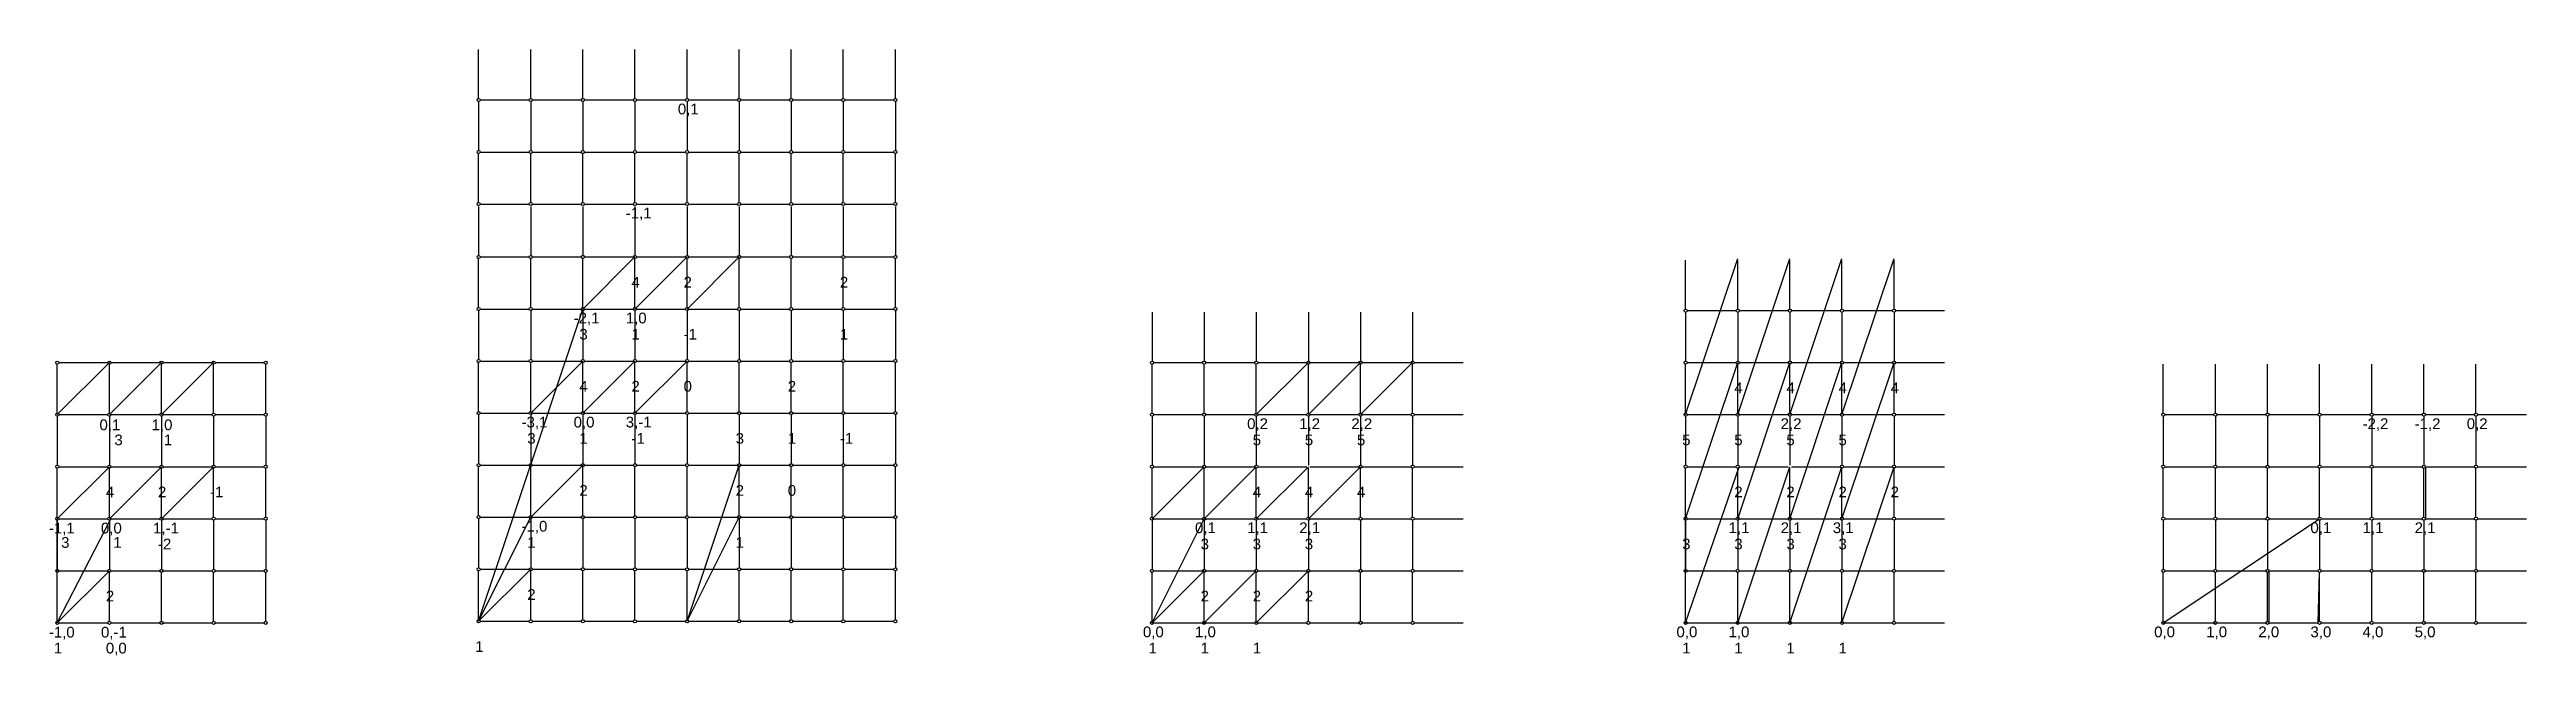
# Model space of a CAD drawing. Header units: millimetres. Extents: x 939 to 21029, y -693 to 9787.
# Drawn here: x 7501 to 9877, y 1997 to 2579 of the extents above; entities that cross this region are included whole.
import ezdxf

# ---------------------------------------------------------------- set-up
doc = ezdxf.new("R2010")
doc.units = ezdxf.units.MM
for name, color, linetype, lineweight in [('橘黄色', 30, 'Continuous', 30), ('浅蓝色', 141, 'Continuous', 30), ('灰色', 9, 'Continuous', 30), ('红色', 1, 'Continuous', 30), ('蓝色', 160, 'Continuous', 30), ('黄色', 41, 'Continuous', 30), ('黑白', 7, 'Continuous', 30)]:
    doc.layers.add(name, color=color, linetype=linetype, lineweight=lineweight)
doc.styles.get("Standard").update_dxf_attribs({"font": 'arial.ttf'})

msp = doc.modelspace()

# ---------------------------------------------------------------- texts
at = {"layer": '红色', "attachment_point": 1}
for s, insert, char_height in [('4', (8059, 2361), 10.3), ('2', (8109, 2361), 10.3), ('2', (8259, 2361), 10.3), ('3', (8009, 2311), 10.3), ('1', (8059, 2311), 10.3), ('-1', (8109, 2311), 10.31), ('1', (8259, 2311), 10.3), ('4', (8009, 2261), 10.3), ('2', (8059, 2261), 10.3), ('0', (8109, 2261), 10.3), ('2', (8209, 2261), 10.3), ('4', (9117.3, 2259.5), 10.3), ('4', (9167.3, 2259.5), 10.3), ('4', (9217.3, 2259.5), 10.3), ('4', (9267.3, 2259.5), 10.3), ('3', (7959, 2211), 10.3), ('1', (8009, 2211), 10.3), ('-1', (8059, 2211), 10.31), ('3', (8159, 2211), 10.3), ('1', (8209, 2211), 10.3), ('-1', (8259, 2211), 10.31), ('3', (7562.8, 2209.5), 10.3), ('1', (7610.3, 2209.5), 10.3), ('5', (8655.2, 2209.5), 10.3), ('5', (8705.2, 2209.5), 10.3), ('5', (8755.2, 2209.5), 10.3), ('5', (9067.3, 2209.5), 10.3), ('5', (9117.3, 2209.5), 10.3), ('5', (9167.3, 2209.5), 10.3), ('5', (9217.3, 2209.5), 10.3), ('4', (7554.6, 2159.5), 10.3), ('2', (7604.6, 2159.5), 10.3), ('-1', (7654.6, 2159.5), 10.31), ('2', (8009, 2161), 10.3), ('2', (8159, 2161), 10.3), ('0', (8209, 2161), 10.3), ('4', (8655.2, 2159.5), 10.3), ('4', (8705.2, 2159.5), 10.3), ('4', (8755.2, 2159.5), 10.3), ('2', (9117.3, 2159.5), 10.3), ('2', (9167.3, 2159.5), 10.3), ('2', (9217.3, 2159.5), 10.3), ('2', (9267.3, 2159.5), 10.3), ('3', (7511.7, 2111), 10.3), ('1', (7561.7, 2111), 10.3), ('-2', (7604.6, 2109.5), 10.31), ('1', (7959, 2111), 10.3), ('1', (8159, 2111), 10.3), ('3', (8605.2, 2109.5), 10.3), ('3', (8655.2, 2109.5), 10.3), ('3', (8705.2, 2109.5), 10.3), ('3', (9067.3, 2109.5), 10.3), ('3', (9117.3, 2109.5), 10.3), ('3', (9167.3, 2109.5), 10.3), ('3', (9217.3, 2109.5), 10.3), ('2', (7554.6, 2059.5), 10.3), ('2', (7959, 2061), 10.3), ('2', (8605.2, 2059.5), 10.3), ('2', (8655.2, 2059.5), 10.3), ('2', (8705.2, 2059.5), 10.3), ('1', (7504.6, 2009.5), 10.3), ('0,0', (7554.6, 2009.5), 10.31), ('1', (7909, 2011), 10.3), ('1', (8555.2, 2009.5), 10.3), ('1', (8605.2, 2009.5), 10.3), ('1', (8655.2, 2009.5), 10.3), ('1', (9067.3, 2009.5), 10.3), ('1', (9117.3, 2009.5), 10.3), ('1', (9167.3, 2009.5), 10.3), ('1', (9217.3, 2009.5), 10.3)]:
    msp.add_mtext_dynamic_manual_height_columns(s, width=93.245, gutter_width=51.6, heights=[0], dxfattribs=dict(at, insert=insert, char_height=char_height))
at = {"layer": '黑白', "char_height": 10.31, "attachment_point": 1}
for s, insert in [('0,1', (8103.5, 2527.4)), ('-1,1', (8053.5, 2427.4)), ('-2,1', (8003.5, 2326.6)), ('1,0', (8053.5, 2326.6)), ('0,1', (7548.5, 2224)), ('1,0', (7598.5, 2224)), ('-3,1', (7953.5, 2226.6)), ('0,0', (8003.5, 2226.6)), ('3,-1', (8053.5, 2226.6)), ('0,2', (8649.8, 2225.1)), ('1,2', (8699.8, 2225.1)), ('2,2', (8749.8, 2225.1)), ('2,2', (9161.8, 2225.1)), ('-2,2', (9720.2, 2225.1)), ('-1,2', (9770.2, 2225.1)), ('0,2', (9820.2, 2225.1)), ('-1,1', (7499.9, 2124.8)), ('0,0', (7549.9, 2124.8)), ('1,-1', (7599.9, 2124.8)), ('-1,0', (7953.5, 2126.6)), ('0,1', (8599.8, 2125.1)), ('1,1', (8649.8, 2125.1)), ('2,1', (8699.8, 2125.1)), ('1,1', (9111.8, 2125.1)), ('2,1', (9161.8, 2125.1)), ('3,1', (9211.8, 2125.1)), ('0,1', (9670.2, 2125.1)), ('1,1', (9720.2, 2125.1)), ('2,1', (9770.2, 2125.1)), ('-1,0', (7499.9, 2024.8)), ('0,-1', (7549.9, 2024.8)), ('0,0', (8549.8, 2025.1)), ('1,0', (8599.8, 2025.1)), ('0,0', (9061.8, 2025.1)), ('1,0', (9111.8, 2025.1)), ('0,0', (9520.2, 2025.1)), ('1,0', (9570.2, 2025.1)), ('2,0', (9620.2, 2025.1)), ('3,0', (9670.2, 2025.1)), ('4,0', (9720.2, 2025.1)), ('5,0', (9770.2, 2025.1))]:
    msp.add_mtext_dynamic_manual_height_columns(s, width=93.245, gutter_width=51.6, heights=[0], dxfattribs=dict(at, insert=insert))

# ---------------------------------------------------------------- linework, layer by layer
at = {"layer": '橘黄色'}
for p, q in [((7912.3, 2529.4), (7912.3, 2482.4)), ((7962.3, 2529.4), (7962.3, 2482.4)), ((8012.3, 2529.4), (8012.3, 2482.4)), ((8062.3, 2529.4), (8062.3, 2482.4)), ((8112.3, 2529.4), (8112.3, 2482.4)), ((8162.3, 2529.4), (8162.3, 2482.4)), ((8212.3, 2529.4), (8212.3, 2482.4)), ((8262.3, 2529.4), (8262.3, 2482.4)), ((8312.3, 2529.4), (8312.3, 2482.4)), ((7912.3, 2428.6), (7912.3, 2381.6)), ((7962.3, 2428.6), (7962.3, 2381.6)), ((8012.3, 2428.6), (8012.3, 2381.6)), ((8062.3, 2428.6), (8062.3, 2381.6)), ((8112.3, 2428.6), (8112.3, 2381.6)), ((8162.3, 2428.6), (8162.3, 2381.6)), ((8212.3, 2428.6), (8212.3, 2381.6)), ((8262.3, 2428.6), (8262.3, 2381.6)), ((8312.3, 2428.6), (8312.3, 2381.6)), ((7912.3, 2328.6), (7912.3, 2281.6)), ((7962.3, 2328.6), (7962.3, 2281.6)), ((8012.3, 2328.6), (8012.3, 2281.6)), ((8062.3, 2328.6), (8062.3, 2281.6)), ((8112.3, 2328.6), (8112.3, 2281.6)), ((8162.3, 2328.6), (8162.3, 2281.6)), ((8212.3, 2328.6), (8212.3, 2281.6)), ((8262.3, 2328.6), (8262.3, 2281.6)), ((8312.3, 2328.6), (8312.3, 2281.6)), ((8558.6, 2327.1), (8558.6, 2280.1)), ((8608.6, 2327.1), (8608.6, 2280.1)), ((8658.6, 2327.1), (8658.6, 2280.1)), ((8708.6, 2327.1), (8708.6, 2280.1)), ((8758.6, 2327.1), (8758.6, 2280.1)), ((8808.6, 2327.1), (8808.6, 2280.1)), ((9070.6, 2327.1), (9070.6, 2280.1)), ((9120.6, 2327.1), (9120.6, 2280.1)), ((9170.6, 2327.1), (9170.6, 2280.1)), ((9220.6, 2327.1), (9220.6, 2280.1)), ((9270.6, 2327.1), (9270.6, 2280.1)), ((7508, 2227.1), (7508, 2180.1)), ((7558, 2227.1), (7558, 2180.1)), ((7608, 2227.1), (7608, 2180.1)), ((7658, 2227.1), (7658, 2180.1)), ((7708, 2227.1), (7708, 2180.1)), ((7912.3, 2228.6), (7912.3, 2181.6)), ((7962.3, 2228.6), (7962.3, 2181.6)), ((8012.3, 2228.6), (8012.3, 2181.6)), ((8062.3, 2228.6), (8062.3, 2181.6)), ((8112.3, 2228.6), (8112.3, 2181.6)), ((8162.3, 2228.6), (8162.3, 2181.6)), ((8212.3, 2228.6), (8212.3, 2181.6)), ((8262.3, 2228.6), (8262.3, 2181.6)), ((8312.3, 2228.6), (8312.3, 2181.6)), ((8558.6, 2227.1), (8558.6, 2180.1)), ((8608.6, 2227.1), (8608.6, 2180.1)), ((8658.6, 2227.1), (8658.6, 2180.1)), ((8708.6, 2227.1), (8708.6, 2180.1)), ((8758.6, 2227.1), (8758.6, 2180.1)), ((8808.6, 2227.1), (8808.6, 2180.1)), ((9070.6, 2227.1), (9070.6, 2180.1)), ((9120.6, 2227.1), (9120.6, 2180.1)), ((9170.6, 2227.1), (9170.6, 2180.1)), ((9220.6, 2227.1), (9220.6, 2180.1)), ((9270.6, 2227.1), (9270.6, 2180.1)), ((9529, 2227.1), (9529, 2180.1)), ((9579, 2227.1), (9579, 2180.1)), ((9629, 2227.1), (9629, 2180.1)), ((9679, 2227.1), (9679, 2180.1)), ((9729, 2227.1), (9729, 2180.1)), ((9779, 2227.1), (9779, 2180.1)), ((9829, 2227.1), (9829, 2180.1)), ((7508, 2127.1), (7508, 2080.1)), ((7558, 2127.1), (7558, 2080.1)), ((7608, 2127.1), (7608, 2080.1)), ((7658, 2127.1), (7658, 2080.1)), ((7708, 2127.1), (7708, 2080.1)), ((7912.3, 2128.6), (7912.3, 2081.6)), ((7962.3, 2128.6), (7962.3, 2081.6)), ((8012.3, 2128.6), (8012.3, 2081.6)), ((8062.3, 2128.6), (8062.3, 2081.6)), ((8112.3, 2128.6), (8112.3, 2081.6)), ((8162.3, 2128.6), (8162.3, 2081.6)), ((8212.3, 2128.6), (8212.3, 2081.6)), ((8262.3, 2128.6), (8262.3, 2081.6)), ((8312.3, 2128.6), (8312.3, 2081.6)), ((8558.6, 2127.1), (8558.6, 2080.1)), ((8608.6, 2127.1), (8608.6, 2080.1)), ((8658.6, 2127.1), (8658.6, 2080.1)), ((8708.6, 2127.1), (8708.6, 2080.1)), ((8758.6, 2127.1), (8758.6, 2080.1)), ((8808.6, 2127.1), (8808.6, 2080.1)), ((9070.6, 2127.1), (9070.6, 2080.1)), ((9120.6, 2127.1), (9120.6, 2080.1)), ((9170.6, 2127.1), (9170.6, 2080.1)), ((9220.6, 2127.1), (9220.6, 2080.1)), ((9270.6, 2127.1), (9270.6, 2080.1)), ((9529, 2127.1), (9529, 2080.1)), ((9579, 2127.1), (9579, 2080.1)), ((9629, 2127.1), (9629, 2080.1)), ((9679, 2127.1), (9679, 2080.1)), ((9729, 2127.1), (9729, 2080.1)), ((9779, 2127.1), (9779, 2080.1)), ((9829, 2127.1), (9829, 2080.1))]:
    msp.add_line(p, q, dxfattribs=at)
at = {"layer": '浅蓝色'}
for p, q in [((7912.3, 2532.4), (7912.3, 2579.4)), ((7962.3, 2532.4), (7962.3, 2579.4)), ((8012.3, 2532.4), (8012.3, 2579.4)), ((8062.3, 2532.4), (8062.3, 2579.4)), ((8112.3, 2532.4), (8112.3, 2579.4)), ((8162.3, 2532.4), (8162.3, 2579.4)), ((8212.3, 2532.4), (8212.3, 2579.4)), ((8262.3, 2532.4), (8262.3, 2579.4)), ((8312.3, 2532.4), (8312.3, 2579.4)), ((7912.3, 2432.4), (7912.3, 2479.4)), ((7962.3, 2432.4), (7962.3, 2479.4)), ((8012.3, 2432.4), (8012.3, 2479.4)), ((8062.3, 2432.4), (8062.3, 2479.4)), ((8112.3, 2432.4), (8112.3, 2479.4)), ((8162.3, 2432.4), (8162.3, 2479.4)), ((8212.3, 2432.4), (8212.3, 2479.4)), ((8262.3, 2432.4), (8262.3, 2479.4)), ((8312.3, 2432.4), (8312.3, 2479.4)), ((7912.3, 2331.6), (7912.3, 2378.6)), ((7962.3, 2331.6), (7962.3, 2378.6)), ((8012.3, 2331.6), (8012.3, 2378.6)), ((8062.3, 2331.6), (8062.3, 2378.6)), ((8112.3, 2331.6), (8112.3, 2378.6)), ((8162.3, 2331.6), (8162.3, 2378.6)), ((8212.3, 2331.6), (8212.3, 2378.6)), ((8262.3, 2331.6), (8262.3, 2378.6)), ((8312.3, 2331.6), (8312.3, 2378.6)), ((9070.6, 2330.1), (9070.6, 2377.1)), ((9120.6, 2330.1), (9120.6, 2377.1)), ((9170.6, 2330.1), (9170.6, 2377.1)), ((9220.6, 2330.1), (9220.6, 2377.1)), ((9270.6, 2330.1), (9270.6, 2377.1)), ((7508, 2230.1), (7508, 2277.1)), ((7558, 2230.1), (7558, 2277.1)), ((7608, 2230.1), (7608, 2277.1)), ((7658, 2230.1), (7658, 2277.1)), ((7708, 2230.1), (7708, 2277.1)), ((7912.3, 2231.6), (7912.3, 2278.6)), ((7962.3, 2231.6), (7962.3, 2278.6)), ((8012.3, 2231.6), (8012.3, 2278.6)), ((8062.3, 2231.6), (8062.3, 2278.6)), ((8112.3, 2231.6), (8112.3, 2278.6)), ((8162.3, 2231.6), (8162.3, 2278.6)), ((8212.3, 2231.6), (8212.3, 2278.6)), ((8262.3, 2231.6), (8262.3, 2278.6)), ((8312.3, 2231.6), (8312.3, 2278.6)), ((8558.6, 2230.1), (8558.6, 2277.1)), ((8608.6, 2230.1), (8608.6, 2277.1)), ((8658.6, 2230.1), (8658.6, 2277.1)), ((8708.6, 2230.1), (8708.6, 2277.1)), ((8758.6, 2230.1), (8758.6, 2277.1)), ((8808.6, 2230.1), (8808.6, 2277.1)), ((9070.6, 2230.1), (9070.6, 2277.1)), ((9120.6, 2230.1), (9120.6, 2277.1)), ((9170.6, 2230.1), (9170.6, 2277.1)), ((9220.6, 2230.1), (9220.6, 2277.1)), ((9270.6, 2230.1), (9270.6, 2277.1)), ((9529, 2230.1), (9529, 2277.1)), ((9579, 2230.1), (9579, 2277.1)), ((9629, 2230.1), (9629, 2277.1)), ((9679, 2230.1), (9679, 2277.1)), ((9729, 2230.1), (9729, 2277.1)), ((9779, 2230.1), (9779, 2277.1)), ((9829, 2230.1), (9829, 2277.1)), ((7508, 2130.1), (7508, 2177.1)), ((7558, 2130.1), (7558, 2177.1)), ((7608, 2130.1), (7608, 2177.1)), ((7658, 2130.1), (7658, 2177.1)), ((7708, 2130.1), (7708, 2177.1)), ((7912.3, 2131.6), (7912.3, 2178.6)), ((7962.3, 2131.6), (7962.3, 2178.6)), ((8012.3, 2131.6), (8012.3, 2178.6)), ((8062.3, 2131.6), (8062.3, 2178.6)), ((8112.3, 2131.6), (8112.3, 2178.6)), ((8162.3, 2131.6), (8162.3, 2178.6)), ((8212.3, 2131.6), (8212.3, 2178.6)), ((8262.3, 2131.6), (8262.3, 2178.6)), ((8312.3, 2131.6), (8312.3, 2178.6)), ((8558.6, 2130.1), (8558.6, 2177.1)), ((8608.6, 2130.1), (8608.6, 2177.1)), ((8658.6, 2130.1), (8658.6, 2177.1)), ((8708.6, 2130.1), (8708.6, 2177.1)), ((8758.6, 2130.1), (8758.6, 2177.1)), ((8808.6, 2130.1), (8808.6, 2177.1)), ((9070.6, 2130.1), (9070.6, 2177.1)), ((9120.6, 2130.1), (9120.6, 2177.1)), ((9170.6, 2130.1), (9170.6, 2177.1)), ((9220.6, 2130.1), (9220.6, 2177.1)), ((9270.6, 2130.1), (9270.6, 2177.1)), ((9529, 2130.1), (9529, 2177.1)), ((9579, 2130.1), (9579, 2177.1)), ((9629, 2130.1), (9629, 2177.1)), ((9679, 2130.1), (9679, 2177.1)), ((9729, 2130.1), (9729, 2177.1)), ((9779, 2130.1), (9779, 2177.1)), ((9829, 2130.1), (9829, 2177.1)), ((7508, 2030.1), (7508, 2077.1)), ((7558, 2030.1), (7558, 2077.1)), ((7608, 2030.1), (7608, 2077.1)), ((7658, 2030.1), (7658, 2077.1)), ((7708, 2030.1), (7708, 2077.1)), ((7912.3, 2031.6), (7912.3, 2078.6)), ((7962.3, 2031.6), (7962.3, 2078.6)), ((8012.3, 2031.6), (8012.3, 2078.6)), ((8062.3, 2031.6), (8062.3, 2078.6)), ((8112.3, 2031.6), (8112.3, 2078.6)), ((8162.3, 2031.6), (8162.3, 2078.6)), ((8212.3, 2031.6), (8212.3, 2078.6)), ((8262.3, 2031.6), (8262.3, 2078.6)), ((8312.3, 2031.6), (8312.3, 2078.6)), ((8558.6, 2030.1), (8558.6, 2077.1)), ((8608.6, 2030.1), (8608.6, 2077.1)), ((8658.6, 2030.1), (8658.6, 2077.1)), ((8708.6, 2030.1), (8708.6, 2077.1)), ((8758.6, 2030.1), (8758.6, 2077.1)), ((8808.6, 2030.1), (8808.6, 2077.1)), ((9070.6, 2030.1), (9070.6, 2077.1)), ((9120.6, 2030.1), (9120.6, 2077.1)), ((9170.6, 2030.1), (9170.6, 2077.1)), ((9220.6, 2030.1), (9220.6, 2077.1)), ((9270.6, 2030.1), (9270.6, 2077.1)), ((9529, 2030.1), (9529, 2077.1)), ((9579, 2030.1), (9579, 2077.1)), ((9629, 2030.1), (9629, 2077.1)), ((9679, 2030.1), (9679, 2077.1)), ((9729, 2030.1), (9729, 2077.1)), ((9779, 2030.1), (9779, 2077.1)), ((9829, 2030.1), (9829, 2077.1))]:
    msp.add_line(p, q, dxfattribs=at)
at = {"layer": '灰色'}
for p, q in [((7913.8, 2530.9), (7960.8, 2530.9)), ((7963.8, 2530.9), (8010.8, 2530.9)), ((8013.8, 2530.9), (8060.8, 2530.9)), ((8063.8, 2530.9), (8110.8, 2530.9)), ((8113.8, 2530.9), (8160.8, 2530.9)), ((8163.8, 2530.9), (8210.8, 2530.9)), ((8213.8, 2530.9), (8260.8, 2530.9)), ((8263.8, 2530.9), (8310.8, 2530.9)), ((7913.8, 2480.9), (7960.8, 2480.9)), ((7963.8, 2480.9), (8010.8, 2480.9)), ((8013.8, 2480.9), (8060.8, 2480.9)), ((8063.8, 2480.9), (8110.8, 2480.9)), ((8113.8, 2480.9), (8160.8, 2480.9)), ((8163.8, 2480.9), (8210.8, 2480.9)), ((8213.8, 2480.9), (8260.8, 2480.9)), ((8263.8, 2480.9), (8310.8, 2480.9)), ((7913.8, 2430.9), (7960.8, 2430.9)), ((7963.8, 2430.9), (8010.8, 2430.9)), ((8013.8, 2430.9), (8060.8, 2430.9)), ((8063.8, 2430.9), (8110.8, 2430.9)), ((8113.8, 2430.9), (8160.8, 2430.9)), ((8163.8, 2430.9), (8210.8, 2430.9)), ((8213.8, 2430.9), (8260.8, 2430.9)), ((8263.8, 2430.9), (8310.8, 2430.9)), ((7913.8, 2380.1), (7960.8, 2380.1)), ((7963.8, 2380.1), (8010.8, 2380.1)), ((8013.8, 2380.1), (8060.8, 2380.1)), ((8063.8, 2380.1), (8110.8, 2380.1)), ((8113.8, 2380.1), (8160.8, 2380.1)), ((8163.8, 2380.1), (8210.8, 2380.1)), ((8213.8, 2380.1), (8260.8, 2380.1)), ((8263.8, 2380.1), (8310.8, 2380.1)), ((7913.8, 2330.1), (7960.8, 2330.1)), ((7963.8, 2330.1), (8010.8, 2330.1)), ((8013.8, 2330.1), (8060.8, 2330.1)), ((8063.8, 2330.1), (8110.8, 2330.1)), ((8113.8, 2330.1), (8160.8, 2330.1)), ((8163.8, 2330.1), (8210.8, 2330.1)), ((8213.8, 2330.1), (8260.8, 2330.1)), ((8263.8, 2330.1), (8310.8, 2330.1)), ((9072.1, 2328.6), (9119.1, 2328.6)), ((9122.1, 2328.6), (9169.1, 2328.6)), ((9172.1, 2328.6), (9219.1, 2328.6)), ((9222.1, 2328.6), (9269.1, 2328.6)), ((9272.1, 2328.6), (9319.1, 2328.6)), ((7509.5, 2278.6), (7556.5, 2278.6)), ((7559.5, 2278.6), (7606.5, 2278.6)), ((7609.5, 2278.6), (7656.5, 2278.6)), ((7659.5, 2278.6), (7706.5, 2278.6)), ((7913.8, 2280.1), (7960.8, 2280.1)), ((7963.8, 2280.1), (8010.8, 2280.1)), ((8013.8, 2280.1), (8060.8, 2280.1)), ((8063.8, 2280.1), (8110.8, 2280.1)), ((8113.8, 2280.1), (8160.8, 2280.1)), ((8163.8, 2280.1), (8210.8, 2280.1)), ((8213.8, 2280.1), (8260.8, 2280.1)), ((8263.8, 2280.1), (8310.8, 2280.1)), ((8560.1, 2278.6), (8607.1, 2278.6)), ((8610.1, 2278.6), (8657.1, 2278.6)), ((8660.1, 2278.6), (8707.1, 2278.6)), ((8710.1, 2278.6), (8757.1, 2278.6)), ((8760.1, 2278.6), (8807.1, 2278.6)), ((8810.1, 2278.6), (8857.1, 2278.6)), ((9072.1, 2278.6), (9119.1, 2278.6)), ((9122.1, 2278.6), (9169.1, 2278.6)), ((9172.1, 2278.6), (9219.1, 2278.6)), ((9222.1, 2278.6), (9269.1, 2278.6)), ((9272.1, 2278.6), (9319.1, 2278.6)), ((7509.5, 2228.6), (7556.5, 2228.6)), ((7559.5, 2228.6), (7606.5, 2228.6)), ((7609.5, 2228.6), (7656.5, 2228.6)), ((7659.5, 2228.6), (7706.5, 2228.6)), ((7913.8, 2230.1), (7960.8, 2230.1)), ((7963.8, 2230.1), (8010.8, 2230.1)), ((8013.8, 2230.1), (8060.8, 2230.1)), ((8063.8, 2230.1), (8110.8, 2230.1)), ((8113.8, 2230.1), (8160.8, 2230.1)), ((8163.8, 2230.1), (8210.8, 2230.1)), ((8213.8, 2230.1), (8260.8, 2230.1)), ((8263.8, 2230.1), (8310.8, 2230.1)), ((8560.1, 2228.6), (8607.1, 2228.6)), ((8610.1, 2228.6), (8657.1, 2228.6)), ((8660.1, 2228.6), (8707.1, 2228.6)), ((8710.1, 2228.6), (8757.1, 2228.6)), ((8760.1, 2228.6), (8807.1, 2228.6)), ((8810.1, 2228.6), (8857.1, 2228.6)), ((9072.1, 2228.6), (9119.1, 2228.6)), ((9122.1, 2228.6), (9169.1, 2228.6)), ((9172.1, 2228.6), (9219.1, 2228.6)), ((9222.1, 2228.6), (9269.1, 2228.6)), ((9272.1, 2228.6), (9319.1, 2228.6)), ((9530.5, 2228.6), (9577.5, 2228.6)), ((9580.5, 2228.6), (9627.5, 2228.6)), ((9630.5, 2228.6), (9677.5, 2228.6)), ((9680.5, 2228.6), (9727.5, 2228.6)), ((9730.5, 2228.6), (9777.5, 2228.6)), ((9780.5, 2228.6), (9827.5, 2228.6)), ((9830.5, 2228.6), (9877.5, 2228.6)), ((7509.5, 2178.6), (7556.5, 2178.6)), ((7559.5, 2178.6), (7606.5, 2178.6)), ((7609.5, 2178.6), (7656.5, 2178.6)), ((7659.5, 2178.6), (7706.5, 2178.6)), ((7913.8, 2180.1), (7960.8, 2180.1)), ((7963.8, 2180.1), (8010.8, 2180.1)), ((8013.8, 2180.1), (8060.8, 2180.1)), ((8063.8, 2180.1), (8110.8, 2180.1)), ((8113.8, 2180.1), (8160.8, 2180.1)), ((8163.8, 2180.1), (8210.8, 2180.1)), ((8213.8, 2180.1), (8260.8, 2180.1)), ((8263.8, 2180.1), (8310.8, 2180.1)), ((8560.1, 2178.6), (8607.1, 2178.6)), ((8610.1, 2178.6), (8657.1, 2178.6)), ((8660.1, 2178.6), (8707.1, 2178.6)), ((8710.1, 2178.6), (8757.1, 2178.6)), ((8760.1, 2178.6), (8807.1, 2178.6)), ((8810.1, 2178.6), (8857.1, 2178.6)), ((9072.1, 2178.6), (9119.1, 2178.6)), ((9122.1, 2178.6), (9169.1, 2178.6)), ((9172.1, 2178.6), (9219.1, 2178.6)), ((9222.1, 2178.6), (9269.1, 2178.6)), ((9272.1, 2178.6), (9319.1, 2178.6)), ((9530.5, 2178.6), (9577.5, 2178.6)), ((9580.5, 2178.6), (9627.5, 2178.6)), ((9630.5, 2178.6), (9677.5, 2178.6)), ((9680.5, 2178.6), (9727.5, 2178.6)), ((9730.5, 2178.6), (9777.5, 2178.6)), ((9780.5, 2178.6), (9827.5, 2178.6)), ((9830.5, 2178.6), (9877.5, 2178.6)), ((7509.5, 2128.6), (7556.5, 2128.6)), ((7559.5, 2128.6), (7606.5, 2128.6)), ((7609.5, 2128.6), (7656.5, 2128.6)), ((7659.5, 2128.6), (7706.5, 2128.6)), ((7913.8, 2130.1), (7960.8, 2130.1)), ((7963.8, 2130.1), (8010.8, 2130.1)), ((8013.8, 2130.1), (8060.8, 2130.1)), ((8063.8, 2130.1), (8110.8, 2130.1)), ((8113.8, 2130.1), (8160.8, 2130.1)), ((8163.8, 2130.1), (8210.8, 2130.1)), ((8213.8, 2130.1), (8260.8, 2130.1)), ((8263.8, 2130.1), (8310.8, 2130.1)), ((8560.1, 2128.6), (8607.1, 2128.6)), ((8610.1, 2128.6), (8657.1, 2128.6)), ((8660.1, 2128.6), (8707.1, 2128.6)), ((8710.1, 2128.6), (8757.1, 2128.6)), ((8760.1, 2128.6), (8807.1, 2128.6)), ((8810.1, 2128.6), (8857.1, 2128.6)), ((9072.1, 2128.6), (9119.1, 2128.6)), ((9122.1, 2128.6), (9169.1, 2128.6)), ((9172.1, 2128.6), (9219.1, 2128.6)), ((9222.1, 2128.6), (9269.1, 2128.6)), ((9272.1, 2128.6), (9319.1, 2128.6)), ((9530.5, 2128.6), (9577.5, 2128.6)), ((9580.5, 2128.6), (9627.5, 2128.6)), ((9630.5, 2128.6), (9677.5, 2128.6)), ((9680.5, 2128.6), (9727.5, 2128.6)), ((9730.5, 2128.6), (9777.5, 2128.6)), ((9780.5, 2128.6), (9827.5, 2128.6)), ((9830.5, 2128.6), (9877.5, 2128.6)), ((7509.5, 2078.6), (7556.5, 2078.6)), ((7559.5, 2078.6), (7606.5, 2078.6)), ((7609.5, 2078.6), (7656.5, 2078.6)), ((7659.5, 2078.6), (7706.5, 2078.6)), ((7913.8, 2080.1), (7960.8, 2080.1)), ((7963.8, 2080.1), (8010.8, 2080.1)), ((8013.8, 2080.1), (8060.8, 2080.1)), ((8063.8, 2080.1), (8110.8, 2080.1)), ((8113.8, 2080.1), (8160.8, 2080.1)), ((8163.8, 2080.1), (8210.8, 2080.1)), ((8213.8, 2080.1), (8260.8, 2080.1)), ((8263.8, 2080.1), (8310.8, 2080.1)), ((8560.1, 2078.6), (8607.1, 2078.6)), ((8610.1, 2078.6), (8657.1, 2078.6)), ((8660.1, 2078.6), (8707.1, 2078.6)), ((8710.1, 2078.6), (8757.1, 2078.6)), ((8760.1, 2078.6), (8807.1, 2078.6)), ((8810.1, 2078.6), (8857.1, 2078.6)), ((9072.1, 2078.6), (9119.1, 2078.6)), ((9122.1, 2078.6), (9169.1, 2078.6)), ((9172.1, 2078.6), (9219.1, 2078.6)), ((9222.1, 2078.6), (9269.1, 2078.6)), ((9272.1, 2078.6), (9319.1, 2078.6)), ((9530.5, 2078.6), (9577.5, 2078.6)), ((9580.5, 2078.6), (9627.5, 2078.6)), ((9630.5, 2078.6), (9677.5, 2078.6)), ((9680.5, 2078.6), (9727.5, 2078.6)), ((9730.5, 2078.6), (9777.5, 2078.6)), ((9780.5, 2078.6), (9827.5, 2078.6)), ((9830.5, 2078.6), (9877.5, 2078.6)), ((7509.5, 2028.6), (7556.5, 2028.6)), ((7559.5, 2028.6), (7606.5, 2028.6)), ((7609.5, 2028.6), (7656.5, 2028.6)), ((7659.5, 2028.6), (7706.5, 2028.6)), ((7913.8, 2030.1), (7960.8, 2030.1)), ((7963.8, 2030.1), (8010.8, 2030.1)), ((8013.8, 2030.1), (8060.8, 2030.1)), ((8063.8, 2030.1), (8110.8, 2030.1)), ((8113.8, 2030.1), (8160.8, 2030.1)), ((8163.8, 2030.1), (8210.8, 2030.1)), ((8213.8, 2030.1), (8260.8, 2030.1)), ((8263.8, 2030.1), (8310.8, 2030.1)), ((8560.1, 2028.6), (8607.1, 2028.6)), ((8610.1, 2028.6), (8657.1, 2028.6)), ((8660.1, 2028.6), (8707.1, 2028.6)), ((8710.1, 2028.6), (8757.1, 2028.6)), ((8760.1, 2028.6), (8807.1, 2028.6)), ((8810.1, 2028.6), (8857.1, 2028.6)), ((9072.1, 2028.6), (9119.1, 2028.6)), ((9122.1, 2028.6), (9169.1, 2028.6)), ((9172.1, 2028.6), (9219.1, 2028.6)), ((9222.1, 2028.6), (9269.1, 2028.6)), ((9272.1, 2028.6), (9319.1, 2028.6)), ((9530.5, 2028.6), (9577.5, 2028.6)), ((9580.5, 2028.6), (9627.5, 2028.6)), ((9630.5, 2028.6), (9677.5, 2028.6)), ((9680.5, 2028.6), (9727.5, 2028.6)), ((9730.5, 2028.6), (9777.5, 2028.6)), ((9780.5, 2028.6), (9827.5, 2028.6)), ((9830.5, 2028.6), (9877.5, 2028.6))]:
    msp.add_line(p, q, dxfattribs=at)
at = {"layer": '红色'}
for p, q in [((7912.3, 2030.1), (8012.3, 2330.1)), ((8112.3, 2030.1), (8162.3, 2180.1)), ((7508, 2028.6), (7508, 2128.6)), ((7508, 2028.6), (7559.5, 2128.6)), ((7912.3, 2030.1), (7962.3, 2130.1)), ((8112.3, 2030.1), (8162.3, 2130.1)), ((8558.6, 2028.6), (8608.6, 2128.6)), ((9070.6, 2028.6), (9070.6, 2128.6)), ((9529, 2028.6), (9679, 2128.6)), ((8558.6, 2028.6), (8608.6, 2028.6)), ((9070.6, 2028.6), (9120.6, 2028.6)), ((9529, 2028.6), (9579, 2028.6))]:
    msp.add_line(p, q, dxfattribs=at)
at = {"layer": '蓝色'}
for centre in [(7912.3, 2480.9), (7962.3, 2480.9), (8012.3, 2480.9), (8062.3, 2480.9), (8112.3, 2480.9), (8162.3, 2480.9), (8212.3, 2480.9), (8262.3, 2480.9), (8312.3, 2480.9), (7912.3, 2380.1), (7962.3, 2380.1), (8012.3, 2380.1), (8062.3, 2380.1), (8112.3, 2380.1), (8162.3, 2380.1), (8212.3, 2380.1), (8262.3, 2380.1), (8312.3, 2380.1), (7508, 2278.6), (7558, 2278.6), (7608, 2278.6), (7658, 2278.6), (7708, 2278.6), (7912.3, 2280.1), (7962.3, 2280.1), (8012.3, 2280.1), (8062.3, 2280.1), (8112.3, 2280.1), (8162.3, 2280.1), (8212.3, 2280.1), (8262.3, 2280.1), (8312.3, 2280.1), (8558.6, 2278.6), (8608.6, 2278.6), (8658.6, 2278.6), (8708.6, 2278.6), (8758.6, 2278.6), (8808.6, 2278.6), (9070.6, 2278.6), (9120.6, 2278.6), (9170.6, 2278.6), (9220.6, 2278.6), (9270.6, 2278.6), (7508, 2178.6), (7558, 2178.6), (7608, 2178.6), (7658, 2178.6), (7708, 2178.6), (7912.3, 2180.1), (7962.3, 2180.1), (8012.3, 2180.1), (8062.3, 2180.1), (8112.3, 2180.1), (8162.3, 2180.1), (8212.3, 2180.1), (8262.3, 2180.1), (8312.3, 2180.1), (8558.6, 2178.6), (8608.6, 2178.6), (8658.6, 2178.6), (8758.6, 2178.6), (8808.6, 2178.6), (9070.6, 2178.6), (9120.6, 2178.6), (9220.6, 2178.6), (9270.6, 2178.6), (9529, 2178.6), (9579, 2178.6), (9629, 2178.6), (9679, 2178.6), (9729, 2178.6), (9779, 2178.6), (9829, 2178.6), (7508, 2078.6), (7558, 2078.6), (7608, 2078.6), (7658, 2078.6), (7708, 2078.6), (7912.3, 2080.1), (7962.3, 2080.1), (8012.3, 2080.1), (8062.3, 2080.1), (8112.3, 2080.1), (8162.3, 2080.1), (8212.3, 2080.1), (8262.3, 2080.1), (8312.3, 2080.1), (8558.6, 2078.6), (8608.6, 2078.6), (8658.6, 2078.6), (8708.6, 2078.6), (8758.6, 2078.6), (8808.6, 2078.6), (9070.6, 2078.6), (9120.6, 2078.6), (9170.6, 2078.6), (9220.6, 2078.6), (9270.6, 2078.6), (9529, 2078.6), (9579, 2078.6), (9629, 2078.6), (9679, 2078.6), (9729, 2078.6), (9779, 2078.6), (9829, 2078.6)]:
    msp.add_circle(centre, 1.5, dxfattribs=at)
at = {"layer": '黄色'}
for p, q in [((8012.3, 2330.1), (8062.3, 2380.1)), ((8062.3, 2330.1), (8112.3, 2380.1)), ((8112.3, 2330.1), (8162.3, 2380.1)), ((9070.6, 2228.6), (9120.6, 2378.6)), ((9120.6, 2228.6), (9170.6, 2378.6)), ((9170.6, 2228.6), (9220.6, 2378.6)), ((9220.6, 2228.6), (9270.6, 2378.6)), ((7508, 2228.6), (7558, 2278.6)), ((7558, 2228.6), (7608, 2278.6)), ((7608, 2228.6), (7658, 2278.6)), ((7962.3, 2230.1), (8012.3, 2280.1)), ((8012.3, 2230.1), (8062.3, 2280.1)), ((8062.3, 2230.1), (8112.3, 2280.1)), ((8658.6, 2228.6), (8708.6, 2278.6)), ((8708.6, 2228.6), (8758.6, 2278.6)), ((8758.6, 2228.6), (8808.6, 2278.6)), ((9070.6, 2128.6), (9120.6, 2278.6)), ((9120.6, 2128.6), (9170.6, 2278.6)), ((9170.6, 2128.6), (9220.6, 2278.6)), ((9220.6, 2128.6), (9270.6, 2278.6)), ((7508, 2128.6), (7558, 2178.6)), ((7558, 2128.6), (7608, 2178.6)), ((7608, 2128.6), (7658, 2178.6)), ((7962.3, 2130.1), (8012.3, 2180.1)), ((8558.6, 2128.6), (8608.6, 2178.6)), ((8608.6, 2128.6), (8658.6, 2178.6)), ((8658.6, 2128.6), (8708.6, 2178.6)), ((8708.6, 2128.6), (8758.6, 2178.6)), ((9070.6, 2028.6), (9122.1, 2178.6)), ((9120.6, 2028.6), (9170.6, 2178.6)), ((9170.6, 2028.6), (9220.6, 2178.6)), ((9220.6, 2028.6), (9270.6, 2178.6)), ((9780.5, 2178.6), (9780.5, 2128.6)), ((7508, 2028.6), (7558, 2078.6)), ((7912.3, 2030.1), (7962.3, 2080.1)), ((8558.6, 2028.6), (8608.6, 2078.6)), ((8608.6, 2028.6), (8658.6, 2078.6)), ((8658.6, 2028.6), (8708.6, 2078.6)), ((9630.5, 2028.6), (9630.5, 2078.6)), ((9677.5, 2028.6), (9679, 2077.1))]:
    msp.add_line(p, q, dxfattribs=at)
at = {"layer": '黑白'}
for centre in [(7912.3, 2530.9), (7962.3, 2530.9), (8012.3, 2530.9), (8062.3, 2530.9), (8112.3, 2530.9), (8162.3, 2530.9), (8212.3, 2530.9), (8262.3, 2530.9), (8312.3, 2530.9), (7912.3, 2430.9), (7962.3, 2430.9), (8012.3, 2430.9), (8062.3, 2430.9), (8112.3, 2430.9), (8162.3, 2430.9), (8212.3, 2430.9), (8262.3, 2430.9), (8312.3, 2430.9), (7912.3, 2330.1), (7962.3, 2330.1), (8012.3, 2330.1), (8062.3, 2330.1), (8112.3, 2330.1), (8162.3, 2330.1), (8212.3, 2330.1), (8262.3, 2330.1), (8312.3, 2330.1), (9070.6, 2328.6), (9120.6, 2328.6), (9170.6, 2328.6), (9220.6, 2328.6), (9270.6, 2328.6), (7508, 2228.6), (7558, 2228.6), (7608, 2228.6), (7658, 2228.6), (7708, 2228.6), (7912.3, 2230.1), (7962.3, 2230.1), (8012.3, 2230.1), (8062.3, 2230.1), (8112.3, 2230.1), (8162.3, 2230.1), (8212.3, 2230.1), (8262.3, 2230.1), (8312.3, 2230.1), (8558.6, 2228.6), (8608.6, 2228.6), (8658.6, 2228.6), (8708.6, 2228.6), (8758.6, 2228.6), (8808.6, 2228.6), (9070.6, 2228.6), (9120.6, 2228.6), (9170.6, 2228.6), (9220.6, 2228.6), (9270.6, 2228.6), (9529, 2228.6), (9579, 2228.6), (9629, 2228.6), (9679, 2228.6), (9729, 2228.6), (9779, 2228.6), (9829, 2228.6), (7508, 2128.6), (7558, 2128.6), (7608, 2128.6), (7658, 2128.6), (7708, 2128.6), (7912.3, 2130.1), (7962.3, 2130.1), (8012.3, 2130.1), (8062.3, 2130.1), (8112.3, 2130.1), (8162.3, 2130.1), (8212.3, 2130.1), (8262.3, 2130.1), (8312.3, 2130.1), (8558.6, 2128.6), (8608.6, 2128.6), (8658.6, 2128.6), (8708.6, 2128.6), (8758.6, 2128.6), (8808.6, 2128.6), (9070.6, 2128.6), (9120.6, 2128.6), (9170.6, 2128.6), (9220.6, 2128.6), (9270.6, 2128.6), (9529, 2128.6), (9579, 2128.6), (9629, 2128.6), (9679, 2128.6), (9729, 2128.6), (9779, 2128.6), (9829, 2128.6), (7508, 2028.6), (7558, 2028.6), (7608, 2028.6), (7658, 2028.6), (7708, 2028.6), (7912.3, 2030.1), (7962.3, 2030.1), (8012.3, 2030.1), (8062.3, 2030.1), (8112.3, 2030.1), (8162.3, 2030.1), (8212.3, 2030.1), (8262.3, 2030.1), (8312.3, 2030.1), (8558.6, 2028.6), (8608.6, 2028.6), (8658.6, 2028.6), (8708.6, 2028.6), (8758.6, 2028.6), (8808.6, 2028.6), (9070.6, 2028.6), (9120.6, 2028.6), (9170.6, 2028.6), (9220.6, 2028.6), (9270.6, 2028.6), (9529, 2028.6), (9579, 2028.6), (9629, 2028.6), (9679, 2028.6), (9729, 2028.6), (9779, 2028.6), (9829, 2028.6)]:
    msp.add_circle(centre, 1.5, dxfattribs=at)

msp.set_redraw_order([(e.dxf.handle, doc.entitydb.next_handle()) for e in msp.query("TEXT MTEXT ATTDEF DIMENSION ARC_DIMENSION")])  # texts and dimensions are drawn at this point

doc.saveas('drawing.dxf')
